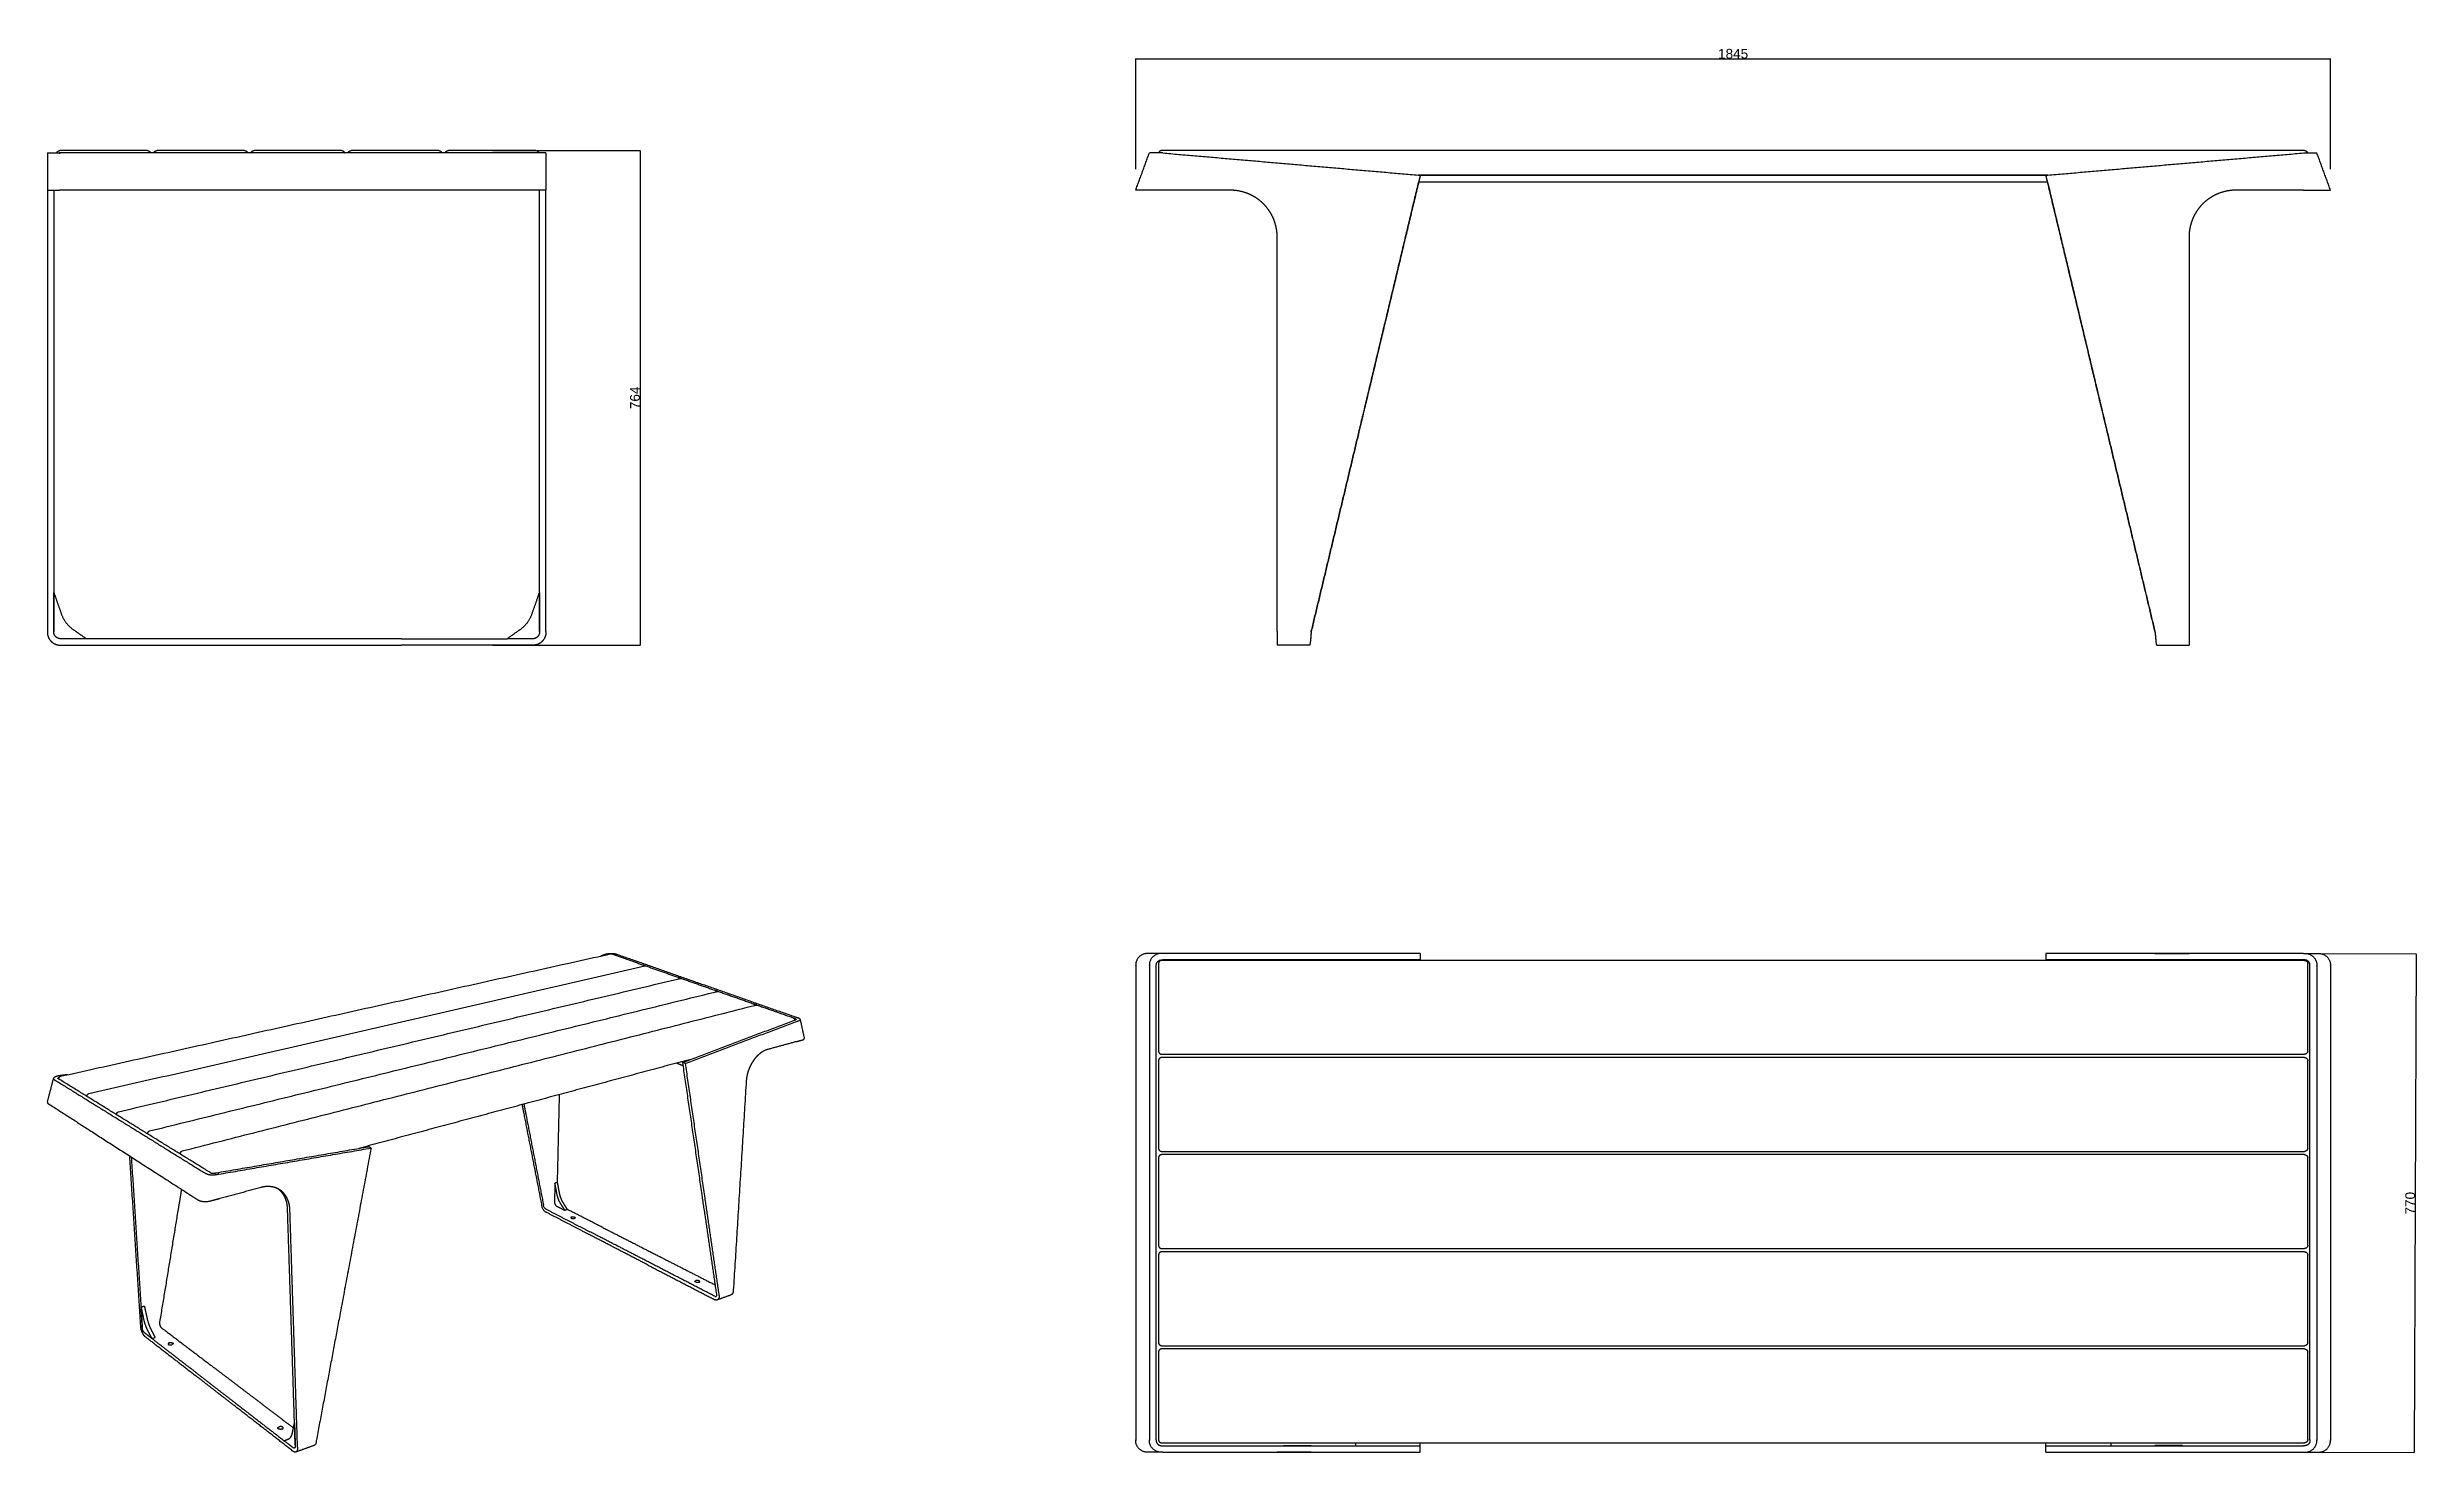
# Model space of a CAD drawing. Header units: millimetres. Extents: x 0 to 12925, y -1 to 2169.
# Drawn here: x 0 to 3660, y -1 to 2169 of the extents above.
import ezdxf

# ---------------------------------------------------------------- set-up
doc = ezdxf.new("R2010")
doc.units = ezdxf.units.MM
doc.header["$MEASUREMENT"] = 0
doc.layers.add('Domyślny', color=7, linetype='Continuous', true_color=0x000000)
doc.layers.add('Utwórz2D linie widoczne', color=7, linetype='Continuous', true_color=0x000000)
doc.styles.add('Arial', font='arial.ttf')
doc.dimstyles.new('Domyślny', dxfattribs={"dimtxt": 15, "dimasz": 1, "dimexe": 0.5, "dimexo": 0.5, "dimgap": 0.25, "dimtad": 1, "dimtoh": 1, "dimdec": 0, "dimzin": 1, "dimdsep": 46, "dimtxsty": 'Arial', "dimcen": 0.5, "dimazin": 0, "dimtfac": 1, "dimtdec": 4, "dimtix": 1, "dimtmove": 1, "dimatfit": 3, "dimfxl": 0, "dimtolj": 1, "dimtzin": 1, "dimarcsym": 0})

msp = doc.modelspace()

# ---------------------------------------------------------------- blocks, each defined once
blk = doc.blocks.new('*D3')
at = {"layer": 'Defpoints', "color": 0}
for p in [(3526.5, 2151.2), (1681, 1980.5), (3526.5, 1980.5)]:
    blk.add_point(p, dxfattribs=at)
at = {"layer": 'Domyślny', "color": 0, "lineweight": -2}
for p, q in [((1681, 1981), (1681, 2151.7)), ((1682, 2151.2), (3525.5, 2151.2)), ((3526.5, 1981), (3526.5, 2151.7))]:
    blk.add_line(p, q, dxfattribs=at)
at = {"layer": 'Domyślny', "color": 0}
for points in [[(1682, 2151.4), (1682, 2151.1), (1681, 2151.2)], [(3525.5, 2151.1), (3525.5, 2151.4), (3526.5, 2151.2)]]:
    blk.add_solid(points, dxfattribs=at)
at = {"layer": 'Domyślny', "color": 0, "insert": (2603.8, 2159.1), "char_height": 15, "attachment_point": 5, "style": 'Arial'}
blk.add_mtext('\\A1;1845', dxfattribs=at)
blk = doc.blocks.new('*D4')
at = {"layer": 'Defpoints', "color": 0}
for p in [(686.9, 2009.7), (686.9, 1246), (915.6, 1246)]:
    blk.add_point(p, dxfattribs=at)
at = {"layer": 'Domyślny', "color": 0, "lineweight": -2}
for p, q in [((687.4, 2009.7), (916.1, 2009.7)), ((915.6, 2008.7), (915.6, 1247)), ((687.4, 1246), (916.1, 1246))]:
    blk.add_line(p, q, dxfattribs=at)
at = {"layer": 'Domyślny', "color": 0}
for points in [[(915.8, 2008.7), (915.5, 2008.7), (915.6, 2009.7)], [(915.5, 1247), (915.8, 1247), (915.6, 1246)]]:
    blk.add_solid(points, dxfattribs=at)
at = {"layer": 'Domyślny', "color": 0, "insert": (907.7, 1627.9), "char_height": 15, "attachment_point": 5, "rotation": 90, "style": 'Arial'}
blk.add_mtext('\\A1;764', dxfattribs=at)
blk = doc.blocks.new('*D5')
at = {"layer": 'Defpoints', "color": 0}
for p in [(3487.6, 770), (3484.6, 0), (3656, -0.6)]:
    blk.add_point(p, dxfattribs=at)
at = {"layer": 'Domyślny', "color": 0, "lineweight": -2}
for p, q in [((3488.1, 770), (3659.5, 769.4)), ((3659, 768.4), (3656, 0.4)), ((3485.1, 0), (3656.5, -0.6))]:
    blk.add_line(p, q, dxfattribs=at)
at = {"layer": 'Domyślny', "color": 0}
for points in [[(3659.2, 768.4), (3658.9, 768.4), (3659, 769.4)], [(3655.8, 0.4), (3656.2, 0.4), (3656, -0.6)]]:
    blk.add_solid(points, dxfattribs=at)
at = {"layer": 'Domyślny', "color": 0, "insert": (3649.6, 384.4), "char_height": 15, "attachment_point": 5, "rotation": 89.7733, "style": 'Arial'}
blk.add_mtext('\\A1;770', dxfattribs=at)

# ---------------------------------------------------------------- dimensions: what is measured, and where the dimension line sits
at = {"layer": 'Domyślny'}
for p1, p2, distance, picture, middle in [((1681.0379, 1980.5467), (3526.5156, 1980.5467), 170.6802, '*D3', (2603.7768, 2159.1345)), ((686.9, 2009.7), (686.9, 1246), 228.8, '*D4', (907.7, 1627.9)), ((3487.6, 770), (3484.6, 0), 171.4, '*D5', (3649.6, 384.4))]:
    dim = msp.add_aligned_dim(p1=p1, p2=p2, distance=distance, dimstyle='Domyślny', dxfattribs=at)
    dim.commit()
    dim.dimension.update_dxf_attribs({"geometry": picture, "text_midpoint": middle})

# ---------------------------------------------------------------- linework, layer by layer
at = {"layer": 'Utwórz2D linie widoczne'}
for points, degree in [([(0, 2006), (0, 1977.3), (0, 1948.6)], 2), ([(0, 2006), (9, 2006), (18, 2006)], 2), ([(18, 2006), (18.5, 2006), (18.9, 2006)], 2), ([(751.1, 2006), (385, 2006), (18.9, 2006)], 2), ([(18.9, 2006), (18.9, 2005.2), (18.9, 2004.4)], 2), ([(154.4, 2009.7), (86.9, 2009.7), (19.4, 2009.7)], 2), ([(304.4, 2009.7), (236.9, 2009.7), (169.4, 2009.7)], 2), ([(454.4, 2009.7), (386.9, 2009.7), (319.4, 2009.7)], 2), ([(604.4, 2009.7), (536.9, 2009.7), (469.4, 2009.7)], 2), ([(754.4, 2009.7), (686.9, 2009.7), (619.4, 2009.7)], 2), ([(752, 2006), (751.6, 2006), (751.1, 2006)], 2), ([(770, 2006), (761, 2006), (752, 2006)], 2), ([(770, 2006), (770, 1977.3), (770, 1948.6)], 2), ([(1681, 1948.6), (1691.6, 1977.3), (1702.1, 2006)], 2), ([(3486.3, 2009.7), (2603.8, 2009.7), (1721.3, 2009.7)], 2), ([(1723, 2006), (1921.8, 1988.8), (2120.6, 1971.5)], 2), ([(3087, 1971.5), (3285.8, 1988.8), (3484.6, 2006)], 2), ([(3526.5, 1948.6), (3516, 1977.3), (3505.5, 2006)], 2), ([(0, 1948.6), (0, 1948.6), (0, 1948.5)], 2), ([(0, 1948.6), (9.5, 1948.6), (18.9, 1948.6)], 2), ([(0, 1948.5), (0, 1912.6), (0, 1876.6)], 2), ([(0, 1948.5), (5, 1948.5), (10, 1948.5)], 2), ([(10, 1948.6), (10, 1948.6), (10, 1948.5)], 2), ([(10, 1948.5), (10, 1912.6), (10, 1876.6)], 2), ([(43.4, 1948.6), (31.2, 1948.6), (18.9, 1948.6)], 2), ([(751.1, 1948.6), (515.2, 1948.6), (279.3, 1948.6), (43.4, 1948.6)], 3), ([(770, 1948.6), (760.6, 1948.6), (751.1, 1948.6)], 2), ([(760, 1948.5), (760, 1948.6), (760, 1948.6)], 2), ([(770, 1948.5), (765, 1948.5), (760, 1948.5)], 2), ([(760, 1876.6), (760, 1912.6), (760, 1948.5)], 2), ([(770, 1948.5), (770, 1948.6), (770, 1948.6)], 2), ([(770, 1876.6), (770, 1912.6), (770, 1948.5)], 2), ([(1827, 1948.5), (1775, 1948.5), (1723, 1948.5)], 2), ([(2120.6, 1971.5), (2073.2, 1773.1), (2025.7, 1574.7)], 2), ([(2025.7, 1574.7), (2072, 1768.1), (2118.2, 1961.5)], 2), ([(3089.7, 1971.7), (2603.8, 1971.7), (2117.9, 1971.7)], 2), ([(2120.6, 1971.5), (2119.4, 1966.5), (2118.2, 1961.5)], 2), ([(2118.2, 1961.5), (2603.8, 1961.5), (3089.4, 1961.5)], 2), ([(2118.2, 1961.5), (2118.2, 1961.5), (2118.2, 1961.5)], 2), ([(2120.6, 1971.5), (2603.8, 1971.5), (3087, 1971.5)], 2), ([(2120.6, 1971.5), (2120.6, 1971.5), (2120.6, 1971.5)], 2), ([(3089.4, 1961.5), (3088.2, 1966.5), (3087, 1971.5)], 2), ([(3087, 1971.5), (3087, 1971.5), (3087, 1971.5)], 2), ([(3181.8, 1574.7), (3134.4, 1773.1), (3087, 1971.5)], 2), ([(3089.4, 1961.5), (3089.4, 1961.5), (3089.4, 1961.5)], 2), ([(3089.4, 1961.5), (3135.6, 1768.1), (3181.8, 1574.7)], 2), ([(3484.6, 1948.5), (3432.6, 1948.5), (3380.5, 1948.5)], 2), ([(3484.6, 1948.6), (3484.6, 1948.6), (3484.6, 1948.5)], 2), ([(0, 1876.6), (0, 1571.9), (0, 1267.2)], 2), ([(10, 1876.6), (10, 1571.9), (10, 1267.2)], 2), ([(760, 1267.2), (760, 1571.9), (760, 1876.6)], 2), ([(770, 1267.2), (770, 1571.9), (770, 1876.6)], 2), ([(1899.5, 1267.2), (1899.5, 1571.9), (1899.5, 1876.6)], 2), ([(3308, 1876.6), (3308, 1571.9), (3308, 1267.2)], 2), ([(1952.2, 1267.2), (1989, 1421), (2025.7, 1574.7)], 2), ([(2025.7, 1574.7), (1989, 1421), (1952.2, 1267.2)], 2), ([(3255.4, 1267.2), (3218.6, 1421), (3181.8, 1574.7)], 2), ([(3181.8, 1574.7), (3218.6, 1421), (3255.3, 1267.2)], 2), ([(10, 1327.2), (15.7, 1311), (21.3, 1294.8)], 2), ([(10.1, 1267.2), (10.1, 1297.2), (10, 1327.2)], 2), ([(748.8, 1294.8), (754.4, 1311), (760, 1327.2)], 2), ([(760, 1327.2), (760, 1297.2), (760, 1267.2)], 2), ([(290.9, 1256), (155.4, 1256), (20, 1256)], 2), ([(20, 1246), (155.4, 1246), (290.9, 1246)], 2), ([(39.8, 1270.3), (49.9, 1263.1), (60, 1256)], 2), ([(547, 1256), (418.9, 1256), (290.9, 1256)], 2), ([(290.9, 1246), (418.9, 1246), (547, 1246)], 2), ([(547, 1256), (628.5, 1256), (710.1, 1256)], 2), ([(750.1, 1246), (648.5, 1246), (547, 1246)], 2), ([(710.1, 1256), (720.2, 1263.1), (730.3, 1270.3)], 2), ([(750.1, 1256), (730.1, 1256), (710.1, 1256)], 2), ([(760, 1267.2), (760, 1267.2), (760, 1267.2)], 2), ([(1899.5, 1267.2), (1899.5, 1256.6), (1899.5, 1246)], 2), ([(1949.5, 1246), (1924.5, 1246), (1899.5, 1246)], 2), ([(1952, 1265.9), (1952.1, 1266.4), (1952.1, 1266.8), (1952.2, 1267.2)], 3), ([(1952, 1266), (1952.1, 1266.4), (1952.1, 1266.8), (1952.2, 1267.2)], 3), ([(1952.2, 1267.2), (1952.2, 1267.2), (1952.2, 1267.2)], 2), ([(3255.4, 1267.2), (3255.3, 1267.2), (3255.3, 1267.2)], 2), ([(3255.6, 1265.9), (3255.5, 1266.4), (3255.4, 1266.8), (3255.3, 1267.2)], 3), ([(3255.5, 1266), (3255.5, 1266.4), (3255.4, 1266.8), (3255.4, 1267.2)], 3), ([(3258, 1246), (3283, 1246), (3308, 1246)], 2), ([(3308, 1267.2), (3308, 1256.6), (3308, 1246)], 2), ([(20.4, 580.4), (445.2, 675), (870, 769.5)], 2), ([(864.5, 769.3), (859.7, 767.7), (854.9, 766.1)], 2), ([(871.5, 769.4), (895.2, 761), (919, 752.7)], 2), ([(879.4, 768.9), (1019.3, 719.8), (1159.2, 670.7)], 2), ([(879.4, 768.9), (879.4, 768.9), (879.4, 768.9)], 2), ([(1719.9, 770), (1709.5, 770), (1699, 770)], 2), ([(2120.6, 770), (1921.8, 770), (1723, 770)], 2), ([(1899.5, 770), (1899.5, 770.1), (1899.5, 770.1)], 2), ([(1952, 770.1), (1925.8, 770.1), (1899.5, 770.1)], 2), ([(2120.6, 770), (2120.6, 765), (2120.6, 760)], 2), ([(3484.6, 770), (3285.8, 770), (3087, 770)], 2), ([(3087, 770), (3087, 765), (3087, 760)], 2), ([(3255.5, 770.1), (3281.8, 770.1), (3308, 770.1)], 2), ([(3308, 770), (3308, 770.1), (3308, 770.1)], 2), ([(3487.6, 770), (3498.1, 770), (3508.5, 770)], 2), ([(64, 553.6), (493.5, 652.2), (922.9, 750.9)], 2), ([(923.4, 750.9), (921.6, 751.5), (919.9, 752.2)], 2), ([(924.4, 750.8), (949.1, 742.1), (973.8, 733.4)], 2), ([(978.4, 731.6), (976.5, 732.2), (974.7, 732.9)], 2), ([(1681.1, 751.1), (1681, 515.2), (1681, 279.3), (1681, 43.4)], 3), ([(1702.1, 751.1), (1702.1, 385), (1702.1, 18.9)], 2), ([(1702.1, 751.1), (1702.1, 751.1), (1702.1, 751.1)], 2), ([(1712.7, 18.9), (1712.7, 385), (1712.7, 751.1)], 2), ([(1712.7, 751.1), (1712.8, 751.1), (1712.8, 751.1)], 2), ([(1716.3, 754.4), (1716.3, 686.9), (1716.3, 619.4)], 2), ([(1720.8, 760), (1721.9, 760), (1723, 760)], 2), ([(3486.3, 759.4), (2603.8, 759.4), (1721.3, 759.4)], 2), ([(2120.6, 760), (1921.8, 760), (1723, 760)], 2), ([(1899.5, 760), (1899.5, 759.7), (1899.5, 759.4)], 2), ([(1909.5, 760), (1909.5, 759.7), (1909.5, 759.4)], 2), ([(1909.5, 760), (1930.9, 760), (1952.2, 760)], 2), ([(1952.2, 760), (1952.2, 760), (1952.2, 760), (1952.2, 760)], 3), ([(2020.6, 760), (2020.6, 759.7), (2020.6, 759.4)], 2), ([(2120.6, 760), (2120.6, 759.7), (2120.6, 759.4)], 2), ([(3087, 760), (3087, 759.7), (3087, 759.4)], 2), ([(3484.6, 760), (3285.8, 760), (3087, 760)], 2), ([(3187, 760), (3187, 759.7), (3187, 759.4)], 2), ([(3298, 760), (3276.7, 760), (3255.3, 760)], 2), ([(3255.3, 760), (3255.3, 760), (3255.3, 760), (3255.3, 760)], 3), ([(3298, 759.4), (3298, 759.7), (3298, 760)], 2), ([(3308, 759.4), (3308, 759.7), (3308, 760)], 2), ([(3486.8, 760), (3485.7, 760), (3484.6, 760)], 2), ([(3491.3, 619.4), (3491.3, 686.9), (3491.3, 754.4)], 2), ([(3494.8, 18.9), (3494.8, 385), (3494.8, 751.1)], 2), ([(3505.4, 751.1), (3505.4, 385), (3505.5, 18.9)], 2), ([(3526.5, 751.1), (3526.5, 515.2), (3526.5, 279.3), (3526.5, 43.4)], 3), ([(109.8, 525.5), (543.8, 628.5), (977.8, 731.5)], 2), ([(157.8, 496), (596.4, 603.7), (1035, 711.4)], 2), ([(979.4, 731.4), (1005.1, 722.4), (1030.8, 713.3)], 2), ([(1035.6, 711.4), (1033.7, 712.1), (1031.7, 712.8)], 2), ([(1036.6, 711.3), (1063.4, 701.9), (1090.2, 692.4)], 2), ([(208.2, 465.1), (651.4, 577.7), (1094.6, 690.4)], 2), ([(981.4, 601.9), (1067.9, 634.5), (1154.3, 667.1)], 2), ([(985.6, 600.2), (1072, 632.9), (1158.5, 665.6)], 2), ([(1095.2, 690.5), (1093.1, 691.2), (1091.1, 691.9)], 2), ([(1096.3, 690.3), (1124.2, 680.5), (1152.1, 670.7)], 2), ([(1154.8, 669.5), (1153.9, 669.8), (1153, 670.1)], 2), ([(1154, 667.8), (1154, 667.3), (1153.9, 666.9)], 2), ([(1155.2, 667.3), (1154.8, 667.2), (1154.3, 667.1)], 2), ([(1154.8, 669.5), (1154.9, 669.1), (1155, 668.7)], 2), ([(1155, 668.7), (1155.1, 668), (1155.3, 667.3)], 2), ([(1162.7, 668.2), (1165.9, 653.5), (1169.1, 638.9)], 2), ([(1156.3, 633.7), (1134.5, 627.8), (1112.8, 621.9)], 2), ([(1156.3, 633.8), (1156.3, 633.8), (1156.3, 633.7)], 2), ([(993.6, 606.5), (737.3, 537.7), (481, 469)], 2), ([(982.2, 596.4), (977, 598.5), (971.8, 600.6)], 2), ([(981.4, 601.9), (980.4, 602.3), (979.4, 602.7)], 2), ([(1011.8, 394.3), (996.6, 498.1), (981.4, 601.9)], 2), ([(985.6, 600.2), (983.5, 601), (981.4, 601.9)], 2), ([(1015.9, 392.4), (1000.7, 496.3), (985.6, 600.2)], 2), ([(1716.3, 604.4), (1716.3, 536.9), (1716.3, 469.4)], 2), ([(1721.3, 614.4), (2603.8, 614.4), (3486.3, 614.4)], 2), ([(3486.3, 609.4), (2603.8, 609.4), (1721.3, 609.4)], 2), ([(3491.3, 469.4), (3491.3, 536.9), (3491.3, 604.4)], 2), ([(0, 540.4), (4.8, 558.8), (9.5, 577.2)], 2), ([(10.9, 575.1), (10.9, 575.1), (10.9, 575.1)], 2), ([(10.9, 575.1), (127.9, 502.5), (244.9, 430)], 2), ([(17, 576.5), (17, 576.5), (17, 576.5)], 2), ([(17, 576.5), (17, 576.5), (17, 576.5)], 2), ([(251.5, 431.7), (134.3, 504.1), (17, 576.5)], 2), ([(31.4, 582.9), (24.5, 582), (17.6, 581.1)], 2), ([(18, 575.9), (17.9, 576.5), (17.9, 577.1)], 2), ([(61.6, 549), (61.6, 549.6), (61.5, 550.3)], 2), ([(787.9, 416.5), (789.5, 484.3), (791.1, 552.2)], 2), ([(1079.5, 573.4), (1069.5, 411.6), (1059.5, 249.9)], 2), ([(1681, 562.8), (1681, 562.8), (1681.1, 562.8)], 2), ([(1681, 562.3), (1681, 562.3), (1681.1, 562.3)], 2), ([(3526.5, 562.8), (3526.5, 562.8), (3526.5, 562.8)], 2), ([(3526.5, 562.3), (3526.5, 562.3), (3526.5, 562.3)], 2), ([(1.4, 538.2), (1.4, 538.2), (1.4, 538.2)], 2), ([(107.3, 520.7), (107.3, 521.4), (107.2, 522.1)], 2), ([(733.1, 536.6), (734.5, 529.7), (735.8, 522.9)], 2), ([(735.8, 522.9), (749.4, 453.2), (763, 383.5)], 2), ([(736, 537.4), (737.5, 529.4), (739.1, 521.3)], 2), ([(739.1, 521.3), (752.7, 451.6), (766.2, 381.8)], 2), ([(56, 503), (56, 503), (56.1, 503)], 2), ([(56.2, 502.9), (56.2, 502.9), (56.2, 502.9)], 2), ([(155.3, 491.1), (155.2, 491.8), (155.2, 492.5)], 2), ([(126.7, 457.6), (135.2, 326.1), (143.8, 194.7)], 2), ([(129.6, 455.7), (138.1, 324.1), (146.6, 192.5)], 2), ([(205.6, 460.1), (205.6, 460.8), (205.6, 461.5)], 2), ([(261.1, 431.4), (378.6, 451.5), (496.2, 471.6)], 2), ([(264.7, 429.2), (382.3, 449.4), (500, 469.5)], 2), ([(500, 469.5), (475.8, 340.3), (451.6, 211.1)], 2), ([(496.2, 471.6), (495.2, 472.1), (494.3, 472.6)], 2), ([(500, 469.5), (498.1, 470.6), (496.2, 471.6)], 2), ([(1716.3, 454.4), (1716.3, 386.9), (1716.3, 319.4)], 2), ([(1721.3, 464.4), (2603.8, 464.4), (3486.3, 464.4)], 2), ([(3486.3, 459.4), (2603.8, 459.4), (1721.3, 459.4)], 2), ([(3491.3, 319.4), (3491.3, 386.9), (3491.3, 454.4)], 2), ([(202.5, 375.4), (205, 390.5), (207.5, 405.6)], 2), ([(259.7, 431.1), (260.4, 431.2), (261.1, 431.4)], 2), ([(329.9, 408.7), (298.2, 400.1), (266.5, 391.5)], 2), ([(783.9, 415.3), (783.6, 401.1), (783.3, 387)], 2), ([(787.9, 416.5), (785.9, 415.9), (783.9, 415.3)], 2), ([(787.2, 398.1), (785.6, 406.7), (783.9, 415.3)], 2), ([(791.2, 399.3), (789.6, 407.9), (787.9, 416.5)], 2), ([(173.9, 200.9), (188.2, 288.1), (202.5, 375.4)], 2), ([(225, 394.4), (229.3, 391.6), (233.7, 388.8)], 2), ([(266.5, 391.5), (266.4, 391.5), (266.4, 391.5)], 2), ([(382.8, 10.6), (376.9, 193.8), (370.9, 376.9)], 2), ([(386.4, 7.9), (380.5, 191.3), (374.6, 374.6)], 2), ([(837.8, 335.5), (804.1, 353), (770.3, 370.5)], 2), ([(770.4, 375.2), (804.2, 357.7), (838, 340.3)], 2), ([(786.4, 380.1), (792.9, 376.7), (799.4, 373.4)], 2), ([(799.4, 373.4), (796.2, 378.4), (793, 383.5)], 2), ([(803.4, 374.6), (800.2, 379.7), (797, 384.7)], 2), ([(803.4, 374.6), (801.4, 374), (799.4, 373.4)], 2), ([(858.1, 346.7), (830.8, 360.7), (803.4, 374.6)], 2), ([(1033.9, 244.1), (1022.8, 319.2), (1011.8, 394.3)], 2), ([(1037.8, 242), (1026.8, 317.2), (1015.9, 392.4)], 2), ([(928.1, 288.7), (883, 312.1), (837.8, 335.5)], 2), ([(928.3, 293.7), (883.1, 317), (838, 340.3)], 2), ([(858.1, 346.7), (903.4, 323.6), (948.7, 300.5)], 2), ([(928.3, 293.7), (928.3, 293.7), (928.3, 293.7)], 2), ([(1030.7, 240.8), (979.5, 267.2), (928.3, 293.7)], 2), ([(948.7, 300.5), (990.2, 279.3), (1031.8, 258.1)], 2), ([(1716.3, 304.4), (1716.3, 236.9), (1716.3, 169.4)], 2), ([(1721.3, 314.4), (2603.8, 314.4), (3486.3, 314.4)], 2), ([(3486.3, 309.4), (2603.8, 309.4), (1721.3, 309.4)], 2), ([(3491.3, 169.4), (3491.3, 236.9), (3491.3, 304.4)], 2), ([(928.1, 288.7), (928.1, 288.7), (928.1, 288.7)], 2), ([(928.1, 288.7), (979.3, 262.2), (1030.4, 235.7)], 2), ([(144.6, 224.1), (147.2, 224.9), (149.8, 225.7)], 2), ([(144.6, 224.1), (146.7, 214.3), (148.8, 204.6)], 2), ([(146.6, 192.5), (145.6, 208.3), (144.6, 224.1)], 2), ([(149.8, 225.7), (151.9, 215.9), (154.1, 206.1)], 2), ([(1033.9, 244.1), (1033.8, 244.1), (1033.8, 244.1)], 2), ([(1055.6, 242.6), (1045.1, 238.8), (1034.6, 235.1)], 2), ([(146.6, 192.5), (146.6, 192.5), (146.6, 192.5)], 2), ([(161.1, 175.7), (155.5, 180.1), (149.8, 184.5)], 2), ([(154.9, 187.7), (158, 181.7), (161.1, 175.7)], 2), ([(160.1, 189.3), (163.2, 183.3), (166.4, 177.3)], 2), ([(175.7, 192.5), (215.8, 162.1), (255.8, 131.7)], 2), ([(451.6, 211.1), (433.5, 114.7), (415.5, 18.4)], 2), ([(150.1, 179.3), (189.8, 148.5), (229.6, 117.7)], 2), ([(161.1, 175.7), (163.8, 176.5), (166.4, 177.3)], 2), ([(229.3, 123.1), (195.2, 149.4), (161.1, 175.7)], 2), ([(1716.3, 154.4), (1716.3, 86.9), (1716.3, 19.4)], 2), ([(1721.3, 164.4), (2603.8, 164.4), (3486.3, 164.4)], 2), ([(3486.3, 159.4), (2603.8, 159.4), (1721.3, 159.4)], 2), ([(3491.3, 19.4), (3491.3, 86.9), (3491.3, 154.4)], 2), ([(229.3, 123.1), (258.8, 100.2), (288.4, 77.4)], 2), ([(288.6, 71.9), (259.1, 94.8), (229.6, 117.7)], 2), ([(315.3, 86.5), (285.6, 109.1), (255.8, 131.7)], 2), ([(288.4, 77.4), (288.4, 77.4), (288.4, 77.4)], 2), ([(288.4, 77.4), (327, 47.6), (365.6, 17.7)], 2), ([(380.1, 37.4), (347.7, 61.9), (315.3, 86.5)], 2), ([(315.3, 86.5), (315.3, 86.5), (315.3, 86.5)], 2), ([(379.7, 1.2), (334.2, 36.6), (288.6, 71.9)], 2), ([(378.4, 29.4), (380, 37.2), (381.7, 45.1)], 2), ([(381.7, 45.1), (382.3, 27.8), (382.8, 10.6)], 2), ([(1681, 43.4), (1681, 31.2), (1681, 18.9)], 2), ([(3526.5, 43.4), (3526.5, 31.2), (3526.5, 18.9)], 2), ([(365.6, 17.7), (369, 19), (372.4, 20.4)], 2), ([(379.5, 6.9), (372.6, 12.3), (365.6, 17.7)], 2), ([(382.8, 10.6), (382.8, 10.6), (382.8, 10.6)], 2), ([(382.8, 10.6), (382.8, 10.6), (382.8, 10.6)], 2), ([(411.8, 10.3), (397.8, 5.2), (383.7, 0.2)], 2), ([(1719.9, 0), (1709.5, 0), (1699, 0)], 2), ([(1720.7, 10), (1721.8, 10), (1723, 10)], 2), ([(1721.3, 14.4), (2603.8, 14.4), (3486.3, 14.4)], 2), ([(1723, 10), (1921.8, 10), (2120.6, 10)], 2), ([(1723, 0), (1921.8, 0), (2120.6, 0)], 2), ([(1899.5, 0), (1899.5, 0), (1899.5, 0)], 2), ([(1952, 0), (1925.8, 0), (1899.5, 0)], 2), ([(1909.5, 10.1), (1930.9, 10.1), (1952.2, 10.1)], 2), ([(1952.2, 10), (1952.2, 10), (1952.2, 10.1), (1952.2, 10.1)], 3), ([(2020.6, 14.4), (2020.6, 12.2), (2020.6, 10)], 2), ([(2120.6, 10), (2120.6, 12.2), (2120.6, 14.4)], 2), ([(2120.6, 0), (2120.6, 5), (2120.6, 10)], 2), ([(3087, 10), (3087, 12.2), (3087, 14.4)], 2), ([(3087, 0), (3087, 5), (3087, 10)], 2), ([(3087, 10), (3285.8, 10), (3484.6, 10)], 2), ([(3087, 0), (3285.8, 0), (3484.6, 0)], 2), ([(3187, 14.4), (3187, 12.2), (3187, 10)], 2), ([(3298, 10.1), (3276.7, 10.1), (3255.4, 10.1)], 2), ([(3255.4, 10), (3255.4, 10), (3255.4, 10.1), (3255.4, 10.1)], 3), ([(3255.5, 0), (3281.8, 0), (3308, 0)], 2), ([(3308, 10.1), (3308, 10.1), (3308, 10.1)], 2), ([(3308, 10), (3308, 10.1), (3308, 10.1)], 2), ([(3308, 0), (3308, 0), (3308, 0)], 2), ([(3486.8, 10), (3485.7, 10), (3484.6, 10)], 2), ([(3487.7, 0), (3498.1, 0), (3508.5, 0)], 2)]:
    msp.add_open_spline(points, degree=degree, dxfattribs=at)
for points, weights, degree in [([(14.5, 2006), (15.5, 2009.7), (19.4, 2009.7)], [1, 0.793235565443, 1], 2), ([(154.4, 2009.7), (158.2, 2009.7), (159.2, 2006)], [1, 0.79323559614, 1], 2), ([(164.5, 2006), (165.5, 2009.7), (169.4, 2009.7)], [1, 0.793235596139, 1], 2), ([(304.4, 2009.7), (308.2, 2009.7), (309.2, 2006)], [1, 0.793235596096, 1], 2), ([(314.5, 2006), (315.5, 2009.7), (319.4, 2009.7)], [1, 0.793235596095, 1], 2), ([(454.4, 2009.7), (458.2, 2009.7), (459.2, 2006)], [1, 0.793235596052, 1], 2), ([(464.5, 2006), (465.5, 2009.7), (469.4, 2009.7)], [1, 0.793235596051, 1], 2), ([(604.4, 2009.7), (608.2, 2009.7), (609.2, 2006)], [1, 0.793235596008, 1], 2), ([(614.5, 2006), (615.5, 2009.7), (619.4, 2009.7)], [1, 0.793235596007, 1], 2), ([(754.4, 2009.7), (758.2, 2009.7), (759.2, 2006)], [1, 0.793235540034, 1], 2), ([(1721.3, 2009.7), (1717.4, 2009.7), (1716.4, 2006)], [1, 0.793235467138, 1], 2), ([(3486.3, 2009.7), (3490.1, 2009.7), (3491.1, 2006)], [1, 0.793235467138, 1], 2), ([(21.3, 1294.8), (26.6, 1279.5), (39.8, 1270.3)], [1, 0.951760892283, 1], 2), ([(730.3, 1270.3), (743.5, 1279.5), (748.8, 1294.8)], [1, 0.951760892283, 1], 2), ([(1952.1, 770), (1952.1, 770.1), (1952, 770.1)], [1, 0.944961220068, 1], 2), ([(3255.4, 770), (3255.5, 770.1), (3255.5, 770.1)], [1, 0.94496244387, 1], 2), ([(1721.3, 759.4), (1716.3, 759.4), (1716.3, 754.4)], [1, 0.707106781187, 1], 2), ([(3486.3, 759.4), (3491.3, 759.4), (3491.3, 754.4)], [1, 0.707106781186, 1], 2), ([(1716.3, 619.4), (1716.3, 614.4), (1721.3, 614.4)], [1, 0.707106781187, 1], 2), ([(1721.3, 609.4), (1716.3, 609.4), (1716.3, 604.4)], [1, 0.707106781186, 1], 2), ([(3491.3, 619.4), (3491.3, 614.4), (3486.3, 614.4)], [1, 0.707106781186, 1], 2), ([(3486.3, 609.4), (3491.3, 609.4), (3491.3, 604.4)], [1, 0.707106781186, 1], 2), ([(1.4, 538.2), (70.4, 493.8), (144.7, 446), (225, 394.4)], [4873.22665093, 4697.5650721, 4521.90349327, 4346.2419144], 3), ([(1716.3, 469.4), (1716.3, 464.4), (1721.3, 464.4)], [1, 0.707106781187, 1], 2), ([(1721.3, 459.4), (1716.3, 459.4), (1716.3, 454.4)], [1, 0.707106781187, 1], 2), ([(3491.3, 469.4), (3491.3, 464.4), (3486.3, 464.4)], [1, 0.707106781186, 1], 2), ([(3486.3, 459.4), (3491.3, 459.4), (3491.3, 454.4)], [1, 0.707106781186, 1], 2), ([(766.2, 381.8), (766.2, 381.8), (766.2, 381.8), (766.2, 381.8)], [6001.67418147, 6001.66462572, 6001.65506952, 6001.64551284], 3), ([(793, 383.5), (788.8, 390), (787.2, 398.1)], [6001.72996975, 5718.17463537, 6006.0991498], 2), ([(797, 384.7), (792.8, 391.3), (791.2, 399.3)], [6007.19954572, 5723.38036387, 6011.56872577], 2), ([(1716.3, 319.4), (1716.3, 314.4), (1721.3, 314.4)], [1, 0.707106781187, 1], 2), ([(1721.3, 309.4), (1716.3, 309.4), (1716.3, 304.4)], [1, 0.707106781186, 1], 2), ([(3491.3, 319.4), (3491.3, 314.4), (3486.3, 314.4)], [1, 0.707106781186, 1], 2), ([(3486.3, 309.4), (3491.3, 309.4), (3491.3, 304.4)], [1, 0.707106781187, 1], 2), ([(1033.9, 244.1), (1033.9, 244.1), (1033.8, 244.1), (1033.8, 244.1)], [5443.24786513, 5443.2568906, 5443.26591561, 5443.27494014], 3), ([(148.8, 204.6), (150.9, 195.4), (154.9, 187.7)], [5241.1780844, 4990.15267964, 5236.80890434], 2), ([(154.1, 206.1), (156.1, 197), (160.1, 189.3)], [5246.64766037, 4995.35840814, 5242.27848031], 2), ([(173.9, 200.9), (173.9, 200.9), (173.9, 200.9), (173.9, 200.9)], [5288.91181988, 5288.90283328, 5288.89384714, 5288.88486147], 3), ([(1716.3, 169.4), (1716.3, 164.4), (1721.3, 164.4)], [1, 0.707106781186, 1], 2), ([(1721.3, 159.4), (1716.3, 159.4), (1716.3, 154.4)], [1, 0.707106781186, 1], 2), ([(3491.3, 169.4), (3491.3, 164.4), (3486.3, 164.4)], [1, 0.707106781187, 1], 2), ([(3486.3, 159.4), (3491.3, 159.4), (3491.3, 154.4)], [1, 0.707106781186, 1], 2), ([(372.4, 20.4), (376.8, 22.1), (378.4, 29.4)], [4722.63831006, 4482.1016727, 4699.51207923], 2), ([(1716.3, 19.4), (1716.3, 14.4), (1721.3, 14.4)], [1, 0.707106781186, 1], 2), ([(1952.1, 0), (1952.1, 0), (1952, 0)], [1, 0.944962443865, 1], 2), ([(3255.4, 0), (3255.5, 0), (3255.5, 0)], [1, 0.94496122007, 1], 2), ([(3491.3, 19.4), (3491.3, 14.4), (3486.3, 14.4)], [1, 0.707106781186, 1], 2)]:
    msp.add_rational_spline(points, weights, degree=degree, dxfattribs=at)
for points, weights, degree, knots in [([(1723, 2006), (1721.5, 2006), (1720.1, 2006), (1702.1, 2006), (1702.1, 2006)], [1, 1, 1, 0.70710715106, 1], 2, [178.846694, 178.846694, 178.846694, 181.381625, 181.381625, 209.65594, 209.65594, 209.65594]), ([(3484.6, 2006), (3486, 2006), (3487.5, 2006), (3505.5, 2006), (3505.5, 2006)], [1, 1, 1, 0.70710715106, 1], 2, [178.846694, 178.846694, 178.846694, 181.381625, 181.381625, 209.65594, 209.65594, 209.65594]), ([(1723, 1948.6), (1711, 1948.6), (1699, 1948.6), (1681.2, 1948.6), (1681, 1948.6)], [1, 1, 1, 0.708601427828, 0.997026693428], 2, [160.137943, 160.137943, 160.137943, 181.381625, 181.381625, 209.51169, 209.51169, 209.51169]), ([(1899.5, 1876.6), (1899.5, 1880.1), (1899.2, 1883.7), (1898.8, 1887.2), (1898.1, 1890.6), (1897.4, 1894.1), (1896.4, 1897.5), (1895.4, 1900.9), (1894, 1904.2), (1891.3, 1910.7), (1887.3, 1916.6), (1883.3, 1922.5), (1878.3, 1927.5), (1873.2, 1932.5), (1867.3, 1936.4), (1861.3, 1940.4), (1854.7, 1943.1), (1841.4, 1948.5), (1827, 1948.5)], [1, 0.998774005039, 1, 0.998775067288, 1, 0.99877715684, 1, 0.998780165679, 1, 0.995148292774, 1, 0.99518743642, 1, 0.995182727697, 1, 0.995221437861, 1, 0.981085314123, 1], 2, [0, 0, 0, 7.074582, 7.074582, 14.149162, 14.149162, 21.223707, 21.223707, 28.298245, 28.298245, 42.446339, 42.446339, 56.594249, 56.594249, 70.811, 70.811, 85.027567, 85.027567, 113.458689, 113.458689, 113.458689]), ([(3380.5, 1948.5), (3366.1, 1948.5), (3352.8, 1943.1), (3346.2, 1940.4), (3340.3, 1936.4), (3334.3, 1932.5), (3329.3, 1927.5), (3324.2, 1922.5), (3320.3, 1916.6), (3316.3, 1910.7), (3313.6, 1904.2), (3312.2, 1900.9), (3311.2, 1897.5), (3310.1, 1894.1), (3309.4, 1890.6), (3308.7, 1887.2), (3308.4, 1883.7), (3308, 1880.1), (3308, 1876.6)], [1, 0.981085314123, 1, 0.995221437861, 1, 0.995182727697, 1, 0.99518743642, 1, 0.995148292774, 1, 0.998780165679, 1, 0.99877715684, 1, 0.998775067288, 1, 0.998774005039, 1], 2, [0, 0, 0, 28.431122, 28.431122, 42.647689, 42.647689, 56.86444, 56.86444, 71.012349, 71.012349, 85.160444, 85.160444, 92.234982, 92.234982, 99.309527, 99.309527, 106.384107, 106.384107, 113.458689, 113.458689, 113.458689]), ([(3484.6, 1948.6), (3496.6, 1948.6), (3508.5, 1948.6), (3526.3, 1948.6), (3526.5, 1948.6)], [1, 1, 1, 0.709395376443, 0.995459302757], 2, [160.137943, 160.137943, 160.137943, 181.381625, 181.381625, 209.435047, 209.435047, 209.435047]), ([(0, 1267.2), (-0.5, 1258.6), (5.4, 1252.3), (11.4, 1246), (20, 1246)], [1, 0.917939141657, 1, 0.917939141657, 1], 2, [0, 0, 0, 16.317688, 16.317688, 32.635375, 32.635375, 32.635375]), ([(20, 1256), (15.5, 1256), (12.5, 1259.4), (9.5, 1262.8), (10.1, 1267.2)], [1, 0.911762043577, 1, 0.911762043577, 1], 2, [0, 0, 0, 8.464847, 8.464847, 16.929694, 16.929694, 16.929694]), ([(770, 1267.2), (770.6, 1258.6), (764.6, 1252.3), (758.7, 1246), (750.1, 1246)], [1, 0.917939141657, 1, 0.917939141657, 1], 2, [0, 0, 0, 16.317688, 16.317688, 32.635375, 32.635375, 32.635375]), ([(760, 1267.2), (760.5, 1262.8), (757.6, 1259.4), (754.6, 1256), (750.1, 1256)], [1, 0.911762043577, 1, 0.911762043577, 1], 2, [0, 0, 0, 8.464847, 8.464847, 16.929694, 16.929694, 16.929694]), ([(864.5, 769.3), (865.1, 769.4), (865.7, 769.5), (872.9, 771.2), (879.1, 769), (879.3, 768.9), (879.4, 768.9)], [5851.7836297, 5852.56400905, 5853.3443884, 4145.90330468, 5849.78732948, 5849.45118389, 5849.11503829], 2, [178.846694, 178.846694, 178.846694, 181.381625, 181.381625, 209.65594, 209.65594, 210.558863, 210.558863, 210.558863]), ([(870, 769.5), (870.7, 769.6), (871.3, 769.4), (871.4, 769.4), (871.5, 769.4)], [1, 0.969405913318, 1, 0.999531258965, 1], 2, [0, 0, 0, 1.311791, 1.311791, 1.472743, 1.472743, 1.472743]), ([(1699, 770), (1681, 770), (1681, 752), (1681, 751.6), (1681, 751.1)], [1, 0.70710715106, 1, 1, 1], 2, [0, 0, 0, 28.274315, 28.274315, 29.177238, 29.177238, 29.177238]), ([(1723, 770), (1721.5, 770), (1720.1, 770), (1702.1, 770), (1702.1, 752), (1702.1, 751.6), (1702.1, 751.1)], [1, 1, 1, 0.70710715106, 1, 1, 1], 2, [178.846694, 178.846694, 178.846694, 181.381625, 181.381625, 209.65594, 209.65594, 210.558863, 210.558863, 210.558863]), ([(3484.6, 770), (3486, 770), (3487.5, 770), (3505.5, 770), (3505.5, 752), (3505.5, 751.6), (3505.5, 751.1)], [1, 1, 1, 0.70710715106, 1, 1, 1], 2, [178.846694, 178.846694, 178.846694, 181.381625, 181.381625, 209.65594, 209.65594, 210.558863, 210.558863, 210.558863]), ([(3508.5, 770), (3526.5, 770), (3526.5, 752), (3526.5, 751.6), (3526.5, 751.1)], [1, 0.70710715106, 1, 1, 1], 2, [0, 0, 0, 28.274315, 28.274315, 29.177238, 29.177238, 29.177238]), ([(919, 752.7), (919.6, 752.4), (920.1, 751.9), (920.2, 751.9), (920.2, 751.8), (920.5, 751.4), (920.7, 750.9), (920.8, 750.6), (920.8, 750.4)], [1, 0.969155676079, 1, 0.999602741118, 1, 0.980467733159, 1, 0.995139661315, 1], 2, [0, 0, 0, 1.328067, 1.328067, 1.478217, 1.478217, 2.535445, 2.535445, 3.065609, 3.065609, 3.065609]), ([(922.9, 750.9), (922.9, 750.9), (922.9, 750.9), (922.9, 750.9), (923.4, 751), (923.8, 750.9), (924.2, 750.8), (924.3, 750.8), (924.3, 750.8), (924.4, 750.8)], [5729.46814025, 5729.46519328, 5729.46225951, 5729.45933994, 5616.81193099, 5616.81193099, 5729.45933994, 5727.60902352, 5727.60902352, 5729.45933994], 3, [0, 0, 0, 0, 0.074492, 0.074492, 0.074492, 1.391947, 1.391947, 1.391947, 1.559113, 1.559113, 1.559113, 1.559113]), ([(973.8, 733.4), (974.2, 733.2), (974.6, 733), (974.9, 732.6), (975, 732.6), (975, 732.6), (975, 732.6), (975.2, 732.3), (975.4, 731.9), (975.5, 731.6), (975.6, 731.4), (975.6, 731.2), (975.6, 731)], [1, 0.978777017004, 0.978777017004, 1, 0.999999909422, 0.999999848422, 0.999999817031, 0.985557756531, 0.985557756531, 0.999999817031, 0.99606858756, 0.99606858756, 0.999999817031], 3, [0, 0, 0, 0, 1.376957, 1.376957, 1.376957, 1.56121, 1.56121, 1.56121, 2.693901, 2.693901, 2.693901, 3.287833, 3.287833, 3.287833, 3.287833]), ([(1712.8, 751.1), (1712.8, 751.6), (1712.8, 752), (1712.8, 760), (1720.8, 760)], [1, 1, 1, 0.707106781187, 1], 2, [221.209982, 221.209982, 221.209982, 222.112886, 222.112886, 234.679256, 234.679256, 234.679256]), ([(3494.8, 751.1), (3494.8, 751.6), (3494.8, 752), (3494.8, 760), (3486.8, 760)], [1, 1, 1, 0.707106781187, 1], 2, [221.209982, 221.209982, 221.209982, 222.112886, 222.112886, 234.679256, 234.679256, 234.679256]), ([(977.8, 731.5), (977.9, 731.5), (977.9, 731.5), (977.9, 731.5), (978.4, 731.6), (978.8, 731.6), (979.2, 731.5), (979.3, 731.5), (979.3, 731.4), (979.4, 731.4)], [5617.83725888, 5617.82949368, 5617.82179063, 5617.81415316, 5513.31264588, 5513.31264588, 5617.81415316, 5615.93565258, 5615.93565258, 5617.81415316], 3, [0, 0, 0, 0, 0.172809, 0.172809, 0.172809, 1.484924, 1.484924, 1.484924, 1.658909, 1.658909, 1.658909, 1.658909]), ([(1030.8, 713.3), (1031.3, 713.2), (1031.7, 712.9), (1032, 712.5), (1032, 712.5), (1032, 712.5), (1032, 712.5), (1032.3, 712.2), (1032.5, 711.8), (1032.6, 711.4), (1032.6, 711.2), (1032.7, 711), (1032.7, 710.8)], [1, 0.978058400568, 0.978058400568, 1, 0.999999875277, 0.999999757733, 0.999999647423, 0.984030808952, 0.984030808952, 0.999999647423, 0.995260134075, 0.995260134075, 0.999999647423], 3, [0, 0, 0, 0, 1.430304, 1.430304, 1.430304, 1.517548, 1.517548, 1.517548, 2.72991, 2.72991, 2.72991, 3.393333, 3.393333, 3.393333, 3.393333]), ([(1035, 711.4), (1035.1, 711.4), (1035.2, 711.4), (1035.8, 711.5), (1036.5, 711.3), (1036.6, 711.3), (1036.6, 711.3)], [1, 0.999633654481, 1, 0.973636522286, 1, 0.999479593078, 1], 2, [0, 0, 0, 0.155038, 0.155038, 1.462477, 1.462477, 1.643972, 1.643972, 1.643972]), ([(1090.2, 692.4), (1090.7, 692.3), (1091.1, 692), (1091.4, 691.6), (1091.7, 691.3), (1091.9, 690.9), (1092, 690.5), (1092, 690.2), (1092.1, 690), (1092.1, 689.7)], [1, 0.977486916007, 0.977486916007, 0.999999910724, 0.98257746132, 0.98257746132, 0.999999910724, 0.994311930654, 0.994311930654, 0.999999910724], 3, [0, 0, 0, 0, 1.493928, 1.493928, 1.493928, 2.783637, 2.783637, 2.783637, 3.523137, 3.523137, 3.523137, 3.523137]), ([(1094.6, 690.4), (1094.7, 690.4), (1094.8, 690.4), (1095.4, 690.5), (1096.1, 690.4), (1096.2, 690.3), (1096.3, 690.3)], [1, 0.999309290843, 1, 0.975128433833, 1, 0.99945883186, 1], 2, [0, 0, 0, 0.218593, 0.218593, 1.522051, 1.522051, 1.711853, 1.711853, 1.711853]), ([(1152.1, 670.7), (1152.5, 670.5), (1152.9, 670.2), (1153.3, 669.9), (1153.3, 669.8), (1153.3, 669.8), (1153.3, 669.8), (1153.6, 669.5), (1153.8, 669.1), (1153.9, 668.6), (1154, 668.4), (1154, 668.2), (1154, 668), (1154, 667.9), (1154, 667.8), (1154, 667.8)], [1, 0.978414326488, 0.978414326488, 1, 0.999999572561, 0.999999159661, 0.999998761382, 0.982434471893, 0.982434471893, 0.999998761382, 0.995912928014, 0.995912928014, 0.999998761382, 0.99935256553, 0.99935256553, 0.999998761382], 3, [0, 0, 0, 0, 1.485901, 1.485901, 1.485901, 1.600449, 1.600449, 1.600449, 2.919705, 2.919705, 2.919705, 3.556722, 3.556722, 3.556722, 3.811204, 3.811204, 3.811204, 3.811204]), ([(1154.8, 669.5), (1155, 669.4), (1155.2, 669.4), (1158.5, 668.2), (1155.2, 667.3)], [5298.12083078, 5297.78469195, 5297.44855313, 3741.64985556, 5287.11631061], 2, [221.209982, 221.209982, 221.209982, 222.112886, 222.112886, 234.679256, 234.679256, 234.679256]), ([(1158.5, 665.6), (1159.1, 665.7), (1159.7, 665.9), (1167.2, 667.9), (1159.6, 670.5), (1159.4, 670.6), (1159.2, 670.7)], [5278.4659479, 5279.24632725, 5280.0267066, 3740.50627205, 5303.27423748, 5303.61038356, 5303.94652963], 2, [178.846694, 178.846694, 178.846694, 181.381625, 181.381625, 209.65594, 209.65594, 210.558863, 210.558863, 210.558863]), ([(1156.3, 633.8), (1161.2, 635.1), (1166.1, 636.4), (1169.4, 637.3), (1169.1, 638.9)], [5300.44463544, 5306.98451135, 5313.52438726, 4486.51233343, 4549.01959589], 2, [160.137943, 160.137943, 160.137943, 181.381625, 181.381625, 196.474067, 196.474067, 196.474067]), ([(1112.8, 621.9), (1108.8, 620.8), (1104.7, 618.7), (1100.9, 615.7), (1098.9, 614.1), (1097.1, 612.4), (1095.3, 610.5), (1093.5, 608.6), (1091.8, 606.5), (1090.3, 604.2), (1088.7, 601.9), (1087.3, 599.5), (1086.1, 597.1), (1084.8, 594.6), (1083.7, 592), (1082.8, 589.4), (1082.3, 588), (1081.9, 586.7), (1081.5, 585.4), (1081.2, 584), (1080.8, 582.7), (1080.6, 581.4), (1080.3, 580), (1080, 578.7), (1079.9, 577.3), (1079.7, 576), (1079.6, 574.7), (1079.5, 573.4)], [5243.53772561, 5238.33851526, 5233.89702726, 5230.46929342, 5228.75922524, 5227.31343412, 5226.15377634, 5224.99409622, 5224.12605381, 5223.5634929, 5215.81030774, 5215.81030774, 5223.5634929, 5216.1447146, 5216.1447146, 5223.5634929, 5221.66378855, 5221.66378855, 5223.5634929, 5221.57973767, 5221.57973767, 5223.5634929, 5221.44723696, 5221.44723696, 5223.5634929, 5221.2584821, 5221.2584821, 5223.5634929], 3, [178.643317, 178.643317, 178.643317, 178.643317, 207.219943, 207.219943, 207.219943, 221.476586, 221.476586, 221.476586, 235.733504, 235.733504, 235.733504, 244.02185, 244.02185, 244.02185, 252.418364, 252.418364, 252.418364, 256.598077, 256.598077, 256.598077, 260.733653, 260.733653, 260.733653, 264.802521, 264.802521, 264.802521, 268.783702, 268.783702, 268.783702, 268.783702]), ([(17.6, 581.1), (16.7, 580.9), (15.9, 580.7), (5.5, 578.4), (10.6, 575.2), (10.8, 575.2), (10.9, 575.1)], [4888.24132639, 4887.46094704, 4886.68056769, 3448.44514433, 4863.43303528, 4863.09688916, 4862.76074305], 2, [178.846694, 178.846694, 178.846694, 181.381625, 181.381625, 209.65594, 209.65594, 210.558863, 210.558863, 210.558863]), ([(17, 576.5), (16.9, 576.5), (16.8, 576.6), (14.9, 577.8), (18.2, 578.8)], [4868.58644351, 4868.92258233, 4869.25872116, 3647.79857233, 4532.42351458], 2, [221.209982, 221.209982, 221.209982, 222.112886, 222.112886, 232.90736, 232.90736, 232.90736]), ([(17.9, 577.1), (17.9, 577.5), (17.9, 577.9), (18, 578.2), (18.1, 578.6), (18.3, 578.9), (18.5, 579.2), (18.7, 579.5), (19, 579.8), (19.3, 580), (19.6, 580.2), (20, 580.4), (20.3, 580.4), (20.4, 580.4), (20.4, 580.4), (20.4, 580.4)], [1, 0.9896739412, 0.9896739412, 1, 0.989338560803, 0.989338560803, 1, 0.989183716925, 0.989183716925, 1, 0.989703811007, 0.989703811007, 1, 1.00000041581, 1.00000083234, 1.00000124955], 3, [0, 0, 0, 0, 1.096136, 1.096136, 1.096136, 2.212378, 2.212378, 2.212378, 3.352977, 3.352977, 3.352977, 4.487701, 4.487701, 4.487701, 4.522833, 4.522833, 4.522833, 4.522833]), ([(61.5, 550.3), (61.5, 550.8), (61.6, 551.4), (61.8, 551.9), (62.1, 552.4), (62.5, 552.8), (62.9, 553.2), (63.4, 553.5), (64, 553.6)], [1, 0.984770509969, 1, 0.984400761806, 1, 0.984109632253, 1, 0.984046063836, 1], 2, [0, 0, 0, 1.114976, 1.114976, 2.246654, 2.246654, 3.403472, 3.403472, 4.582081, 4.582081, 4.582081]), ([(0, 540.4), (-0.2, 539.2), (1.2, 538.3), (1.3, 538.2), (1.4, 538.2)], [4229.89016499, 4374.77428246, 4873.8927297, 4873.55658359, 4873.22043747], 2, [199.704092, 199.704092, 199.704092, 209.65594, 209.65594, 210.558863, 210.558863, 210.558863]), ([(107.2, 522.1), (107.2, 522.7), (107.3, 523.2), (107.5, 523.8), (107.8, 524.2), (108.2, 524.7), (108.7, 525), (109.2, 525.4), (109.8, 525.5)], [1, 0.985043806669, 1, 0.98480749443, 1, 0.984458640937, 1, 0.98416088783, 1], 2, [0, 0, 0, 1.134127, 1.134127, 2.281072, 2.281072, 3.454028, 3.454028, 4.654545, 4.654545, 4.654545]), ([(155.2, 492.5), (155.1, 493.1), (155.3, 493.7), (155.5, 494.2), (155.8, 494.7), (156.2, 495.2), (156.7, 495.5), (157.2, 495.9), (157.8, 496)], [1, 0.985331818358, 1, 0.985228677224, 1, 0.984823517413, 1, 0.984287965557, 1], 2, [0, 0, 0, 1.153534, 1.153534, 2.315468, 2.315468, 3.504382, 3.504382, 4.727407, 4.727407, 4.727407]), ([(205.6, 461.5), (205.5, 462.1), (205.7, 462.7), (205.9, 463.2), (206.2, 463.7), (206.6, 464.2), (207.1, 464.5), (207.6, 464.9), (208.2, 465.1)], [1, 0.985635652736, 1, 0.985664972997, 1, 0.985205238765, 1, 0.984428824088, 1], 2, [0, 0, 0, 1.173124, 1.173124, 2.349638, 2.349638, 3.554211, 3.554211, 4.800316, 4.800316, 4.800316]), ([(264.7, 429.2), (263.8, 429), (262.9, 428.7), (251.7, 425.8), (245.2, 429.8), (245.1, 429.9), (244.9, 430)], [4314.91702264, 4314.13664329, 4313.35626393, 3043.04342927, 4316.91332133, 4317.24946689, 4317.58561245], 2, [178.846694, 178.846694, 178.846694, 181.381625, 181.381625, 209.65594, 209.65594, 210.558863, 210.558863, 210.558863]), ([(251.5, 431.7), (251.7, 431.6), (251.8, 431.5), (254.7, 429.7), (259.7, 431.1)], [4323.41131242, 4323.07517383, 4322.73903525, 3052.42614578, 4321.15811428], 2, [221.209982, 221.209982, 221.209982, 222.112886, 222.112886, 234.679256, 234.679256, 234.679256]), ([(374.6, 374.6), (374.5, 376.1), (374.4, 377.6), (374.2, 379.1), (374, 380.5), (373.8, 381.9), (373.5, 383.3), (373.1, 384.7), (372.8, 386.1), (372.3, 387.4), (371.8, 388.7), (371.3, 390), (370.7, 391.2), (369.6, 393.7), (368.2, 396), (366.5, 398.1), (364.9, 400.1), (363, 402), (361, 403.6), (358.9, 405.2), (356.6, 406.5), (354.2, 407.5), (351.8, 408.6), (349.3, 409.3), (346.6, 409.7), (341.3, 410.6), (335.6, 410.3), (329.9, 408.7)], [1, 0.999253132642, 0.999253132642, 1, 0.999179244745, 0.999179244745, 1, 0.999097400437, 0.999097400437, 1, 0.999010562457, 0.999010562457, 1, 0.999401479832, 0.998767019786, 0.998105873525, 0.993127001708, 0.993127001708, 0.998105873525, 0.992941655676, 0.992941655676, 0.998105873525, 0.997391278744, 0.996680141184, 0.995982686911, 0.994584679722, 0.993261186757, 0.992087252303], 3, [0, 0, 0, 0, 4.433495, 4.433495, 4.433495, 8.767296, 8.767296, 8.767296, 13.002469, 13.002469, 13.002469, 17.144232, 17.144232, 17.144232, 31.311069, 31.311069, 31.311069, 39.14458, 39.14458, 39.14458, 46.971467, 46.971467, 46.971467, 61.22811, 61.22811, 61.22811, 89.804736, 89.804736, 89.804736, 89.804736]), ([(370.9, 376.9), (370.8, 378.4), (370.7, 379.8), (370.5, 381.3), (370.3, 382.7), (370.1, 384.2), (369.8, 385.6), (369.4, 386.9), (369.1, 388.3), (368.6, 389.6), (368.1, 390.9), (367.6, 392.2), (367, 393.5), (365.9, 395.9), (364.5, 398.2), (362.8, 400.3), (361.2, 402.3), (359.3, 404.2), (357.3, 405.8), (356.9, 406.1), (356.5, 406.4), (356.1, 406.6)], [1, 0.999252462482, 0.999252462482, 1, 0.999178869621, 0.999178869621, 1, 0.99909741994, 0.99909741994, 1, 0.999011077806, 0.999011077806, 1, 0.999402480173, 0.998769080537, 0.998109039289, 0.993140227171, 0.993140227171, 0.998109039289, 0.997926705085, 0.997926705085, 0.998109039289], 3, [0, 0, 0, 0, 4.427747, 4.427747, 4.427747, 8.756398, 8.756398, 8.756398, 12.987036, 12.987036, 12.987036, 17.12487, 17.12487, 17.12487, 31.291707, 31.291707, 31.291707, 39.120643, 39.120643, 39.120643, 40.588397, 40.588397, 40.588397, 40.588397]), ([(266.5, 391.5), (259.1, 389.5), (251.7, 387.5), (240.4, 384.4), (234, 388.6), (233.8, 388.7), (233.7, 388.8)], [4336.89571018, 4330.35583427, 4323.81595836, 3050.439554, 4327.37301575, 4327.70892327, 4328.0448308], 2, [160.137943, 160.137943, 160.137943, 181.381625, 181.381625, 209.65594, 209.65594, 210.558223, 210.558223, 210.558223]), ([(783.3, 387), (783, 385), (784, 382.9), (784.9, 380.8), (786.4, 380.1)], [6024.99093187, 5495.29078263, 6026.17935793, 5493.59243006, 6021.89394504], 2, [113.605835, 113.605835, 113.605835, 122.070682, 122.070682, 130.535529, 130.535529, 130.535529]), ([(809.7, 363.2), (807.1, 362.4), (809.3, 361.3), (811.5, 360.1), (814.1, 361)], [5947.1456595, 4202.75310127, 5938.75071245, 4195.90869983, 5937.46621417], 2, [-20.420352, -20.420352, -20.420352, -10.210176, -10.210176, 0, 0, 0]), ([(809.7, 363.2), (812.3, 364), (814.5, 362.9), (816.7, 361.8), (814.1, 361)], [5947.1456595, 4207.7809478, 5945.86116121, 4200.93654637, 5937.46621417], 2, [0, 0, 0, 10.210176, 10.210176, 20.420352, 20.420352, 20.420352]), ([(1006.4, 262.3), (1003.7, 261.3), (1001.2, 262.6), (998.8, 263.9), (1001.4, 264.8)], [5536.64338568, 3912.48415976, 5537.92788396, 3919.32856119, 5546.32283101], 2, [-20.420352, -20.420352, -20.420352, -10.210176, -10.210176, 0, 0, 0]), ([(1006.4, 262.3), (1009.1, 263.2), (1006.6, 264.5), (1004.1, 265.8), (1001.4, 264.8)], [5536.64338568, 3917.51200629, 5545.03833272, 3924.35640773, 5546.32283101], 2, [0, 0, 0, 10.210176, 10.210176, 20.420352, 20.420352, 20.420352]), ([(1059.5, 249.9), (1059.5, 245.4), (1056.9, 243.4), (1056.3, 242.9), (1055.6, 242.6)], [5464.61638059, 5018.85603644, 5474.34514107, 5403.07227076, 5474.34514107], 2, [1.224012, 1.224012, 1.224012, 17.5417, 17.5417, 19.076258, 19.076258, 19.076258]), ([(143.8, 194.7), (143.9, 190.3), (145.8, 185.7), (147.7, 181.2), (150.1, 179.3)], [5267.54342102, 4838.67502744, 5269.23645876, 4835.00175684, 5260.7997433], 2, [1.224012, 1.224012, 1.224012, 17.5417, 17.5417, 33.859387, 33.859387, 33.859387]), ([(149.8, 184.5), (148.5, 185.5), (147.6, 187.9), (146.6, 190.3), (146.6, 192.5)], [5256.97287964, 4796.16643629, 5261.25829252, 4797.86478887, 5260.06986647], 2, [3.304673, 3.304673, 3.304673, 11.769519, 11.769519, 20.234366, 20.234366, 20.234366]), ([(188.4, 168.9), (185, 167.8), (186.9, 166.3), (188.8, 164.9), (192.2, 166)], [5204.10289798, 3677.34252588, 5195.70795093, 3670.49812445, 5194.42345265], 2, [0, 0, 0, 10.210176, 10.210176, 20.420352, 20.420352, 20.420352]), ([(188.4, 168.9), (191.8, 169.9), (193.7, 168.5), (195.6, 167), (192.2, 166)], [5204.10289798, 3682.37037242, 5202.81839969, 3675.52597099, 5194.42345265], 2, [-20.420352, -20.420352, -20.420352, -10.210176, -10.210176, 0, 0, 0]), ([(362.3, 35.7), (358.8, 34.4), (356.6, 36.1), (354.3, 37.8), (357.9, 39.1)], [4793.59400221, 3387.06890195, 4794.87850049, 3393.91330338, 4803.27344754], 2, [0, 0, 0, 10.210176, 10.210176, 20.420352, 20.420352, 20.420352]), ([(362.3, 35.7), (365.9, 36.9), (363.7, 38.6), (361.5, 40.3), (357.9, 39.1)], [4793.59400221, 3392.09674849, 4801.98894926, 3398.94114992, 4803.27344754], 2, [-20.420352, -20.420352, -20.420352, -10.210176, -10.210176, 0, 0, 0]), ([(382.8, 10.6), (383.1, 7.9), (382.1, 6.8), (381.1, 5.7), (379.5, 6.9)], [4701.69267182, 4288.01227938, 4706.50851366, 4294.41936167, 4713.3761407], 2, [113.605835, 113.605835, 113.605835, 122.070682, 122.070682, 130.535529, 130.535529, 130.535529]), ([(386.4, 7.9), (386.7, 2.8), (384.7, 0.9), (382.8, -1.1), (379.7, 1.2)], [4694.21911727, 4311.67823381, 4703.94787775, 4324.19752079, 4717.20300436], 2, [1.224012, 1.224012, 1.224012, 17.5417, 17.5417, 33.859387, 33.859387, 33.859387]), ([(1699, 0), (1681, 0), (1681, 18), (1681, 18.5), (1681, 18.9)], [1, 0.70710715106, 1, 1, 1], 2, [0, 0, 0, 28.274315, 28.274315, 29.177238, 29.177238, 29.177238]), ([(1723, 0), (1721.5, 0), (1720.1, 0), (1702.1, 0), (1702.1, 18), (1702.1, 18.5), (1702.1, 18.9)], [1, 1, 1, 0.70710715106, 1, 1, 1], 2, [178.846694, 178.846694, 178.846694, 181.381625, 181.381625, 209.65594, 209.65594, 210.558863, 210.558863, 210.558863]), ([(1712.7, 18.9), (1712.7, 18.5), (1712.7, 18), (1712.7, 10), (1720.7, 10)], [1, 1, 1, 0.707106781187, 1], 2, [221.209982, 221.209982, 221.209982, 222.112886, 222.112886, 234.679256, 234.679256, 234.679256]), ([(3484.6, 0), (3486, 0), (3487.5, 0), (3505.5, 0), (3505.5, 18), (3505.5, 18.5), (3505.5, 18.9)], [1, 1, 1, 0.70710715106, 1, 1, 1], 2, [178.846694, 178.846694, 178.846694, 181.381625, 181.381625, 209.65594, 209.65594, 210.558863, 210.558863, 210.558863]), ([(3494.8, 18.9), (3494.8, 18.5), (3494.8, 18), (3494.8, 10), (3486.8, 10)], [1, 1, 1, 0.707106781187, 1], 2, [221.209982, 221.209982, 221.209982, 222.112886, 222.112886, 234.679256, 234.679256, 234.679256]), ([(3508.5, 0), (3526.5, 0), (3526.5, 18), (3526.5, 18.5), (3526.5, 18.9)], [1, 0.70710715106, 1, 1, 1], 2, [0, 0, 0, 28.274315, 28.274315, 29.177238, 29.177238, 29.177238])]:
    msp.add_rational_spline(points, weights, degree=degree, knots=knots, dxfattribs=at)
for points, knots in [([(1952.1, 1267.2), (1951.9, 1265.1), (1951.7, 1261.7), (1951.3, 1257.1), (1951, 1253.7), (1950.7, 1251), (1950.4, 1249.1), (1950.2, 1247.9), (1950.1, 1247.2), (1950, 1246.7), (1949.8, 1246.4), (1949.7, 1246.2), (1949.7, 1246.1), (1949.6, 1246), (1949.5, 1246), (1949.5, 1246)], [0, 0, 0, 0, 6.35628, 10.411933, 13.792922, 16.465876, 18.623794, 19.46441, 20.12402, 20.681287, 21.069705, 21.231524, 21.343442, 21.429722, 21.499836, 21.499836, 21.499836, 21.499836]), ([(1952, 1266), (1951.9, 1264.1), (1951.6, 1261), (1951.3, 1256.7), (1951, 1253.5), (1950.7, 1250.9), (1950.4, 1248.9), (1950.2, 1247.6), (1950, 1246.8), (1949.9, 1246.4), (1949.8, 1246.2), (1949.7, 1246.1), (1949.6, 1246.1), (1949.6, 1246), (1949.6, 1246)], [0, 0, 0, 0, 5.645064, 9.565109, 12.73554, 15.312545, 17.347461, 18.826167, 19.371275, 19.784324, 19.941973, 20.068525, 20.161431, 20.234655, 20.234655, 20.234655, 20.234655]), ([(3255.4, 1267.2), (3255.6, 1265.1), (3255.9, 1261.7), (3256.3, 1257.1), (3256.6, 1253.7), (3256.9, 1251), (3257.1, 1249.1), (3257.3, 1247.9), (3257.5, 1247.2), (3257.6, 1246.7), (3257.7, 1246.4), (3257.8, 1246.2), (3257.9, 1246.1), (3258, 1246), (3258, 1246), (3258, 1246)], [0, 0, 0, 0, 6.35628, 10.411933, 13.792922, 16.465876, 18.623794, 19.46441, 20.12402, 20.681287, 21.069705, 21.231524, 21.343442, 21.429722, 21.499836, 21.499836, 21.499836, 21.499836]), ([(3255.5, 1266), (3255.7, 1264.1), (3255.9, 1261), (3256.3, 1256.7), (3256.6, 1253.5), (3256.9, 1250.9), (3257.1, 1249.1), (3257.3, 1247.9), (3257.5, 1247.3), (3257.6, 1246.8), (3257.7, 1246.4), (3257.8, 1246.2), (3257.9, 1246.1), (3257.9, 1246), (3258, 1246), (3258, 1246)], [0, 0, 0, 0, 5.645064, 9.565109, 12.73554, 15.312545, 17.401279, 18.196386, 18.864092, 19.400958, 19.784324, 19.941973, 20.068525, 20.165025, 20.24047, 20.24047, 20.24047, 20.24047]), ([(1951.4, 759.4), (1951.5, 759.5), (1951.5, 759.5), (1951.6, 759.8), (1951.7, 759.9), (1951.8, 760)], [0.011988629, 0.011988629, 0.011988629, 0.011988629, 0.012793544, 0.012793544, 0.014592438, 0.014592438, 0.014592438, 0.014592438]), ([(3256.1, 759.4), (3256.1, 759.5), (3256.1, 759.5), (3255.9, 759.8), (3255.8, 759.9), (3255.7, 760)], [0.011988629, 0.011988629, 0.011988629, 0.011988629, 0.012793544, 0.012793544, 0.014592438, 0.014592438, 0.014592438, 0.014592438]), ([(763, 383.4), (763, 382.8), (763.2, 381.4), (763.6, 379.4), (764.3, 377.4), (765.2, 375.6), (766.3, 373.9), (767.5, 372.4), (768.9, 371.3), (769.8, 370.7), (770.3, 370.5)], [0, 0, 0, 0, 1.974512, 4.029198, 6.145295, 8.264275, 10.277852, 12.19439, 13.979362, 15.574206, 15.574206, 15.574206, 15.574206]), ([(770.4, 375.2), (770.1, 375.3), (769.6, 375.6), (768.9, 376.1), (768.2, 376.8), (767.3, 378), (766.7, 379.4), (766.3, 380.8), (766.3, 381.5), (766.2, 381.8)], [0, 0, 0, 0, 0.866867, 1.799262, 2.788088, 3.871837, 6.115211, 7.206019, 8.210367, 8.210367, 8.210367, 8.210367]), ([(1037.8, 242.1), (1037.9, 241.4), (1037.8, 240.1), (1037.5, 238.4), (1036.8, 236.9), (1035.9, 235.7), (1034.7, 235), (1033.3, 234.7), (1031.8, 235), (1030.9, 235.4), (1030.4, 235.7)], [0, 0, 0, 0, 1.991023, 3.774626, 5.3688, 6.835891, 8.20136, 9.566556, 11.032338, 12.622702, 12.622702, 12.622702, 12.622702]), ([(1030.7, 240.8), (1030.9, 240.6), (1031.4, 240.4), (1032, 240.3), (1032.4, 240.3), (1032.8, 240.4), (1033.3, 240.8), (1033.7, 241.4), (1033.9, 242.2), (1034, 243.1), (1033.9, 243.8), (1033.8, 244.1)], [0, 0, 0, 0, 0.782695, 1.464851, 1.78078, 2.120823, 2.755423, 3.463048, 4.278269, 5.212736, 6.201706, 6.201706, 6.201706, 6.201706]), ([(175.7, 192.5), (175.5, 192.7), (175.2, 193.2), (174.8, 194.1), (174.4, 195.2), (174, 196.7), (173.8, 198.3), (173.8, 199.8), (173.9, 200.5), (173.9, 200.9)], [0, 0, 0, 0, 0.843896, 1.891919, 3.044267, 4.238079, 6.605268, 7.760456, 8.794261, 8.794261, 8.794261, 8.794261]), ([(415.5, 18.4), (415.4, 17.9), (415.4, 16.9), (415.2, 15.5), (414.9, 14.2), (414.5, 13.1), (414, 12.1), (413.4, 11.3), (412.6, 10.7), (412.1, 10.4), (411.8, 10.3)], [0, 0, 0, 0, 1.510629, 2.905422, 4.253688, 5.442882, 6.531165, 7.528914, 8.456414, 9.35785, 9.35785, 9.35785, 9.35785])]:
    msp.add_open_spline(points, degree=3, knots=knots, dxfattribs=at)

msp.set_redraw_order([(e.dxf.handle, doc.entitydb.next_handle()) for e in msp.query("TEXT MTEXT ATTDEF DIMENSION ARC_DIMENSION")])  # texts and dimensions are drawn at this point

doc.saveas('drawing.dxf')
